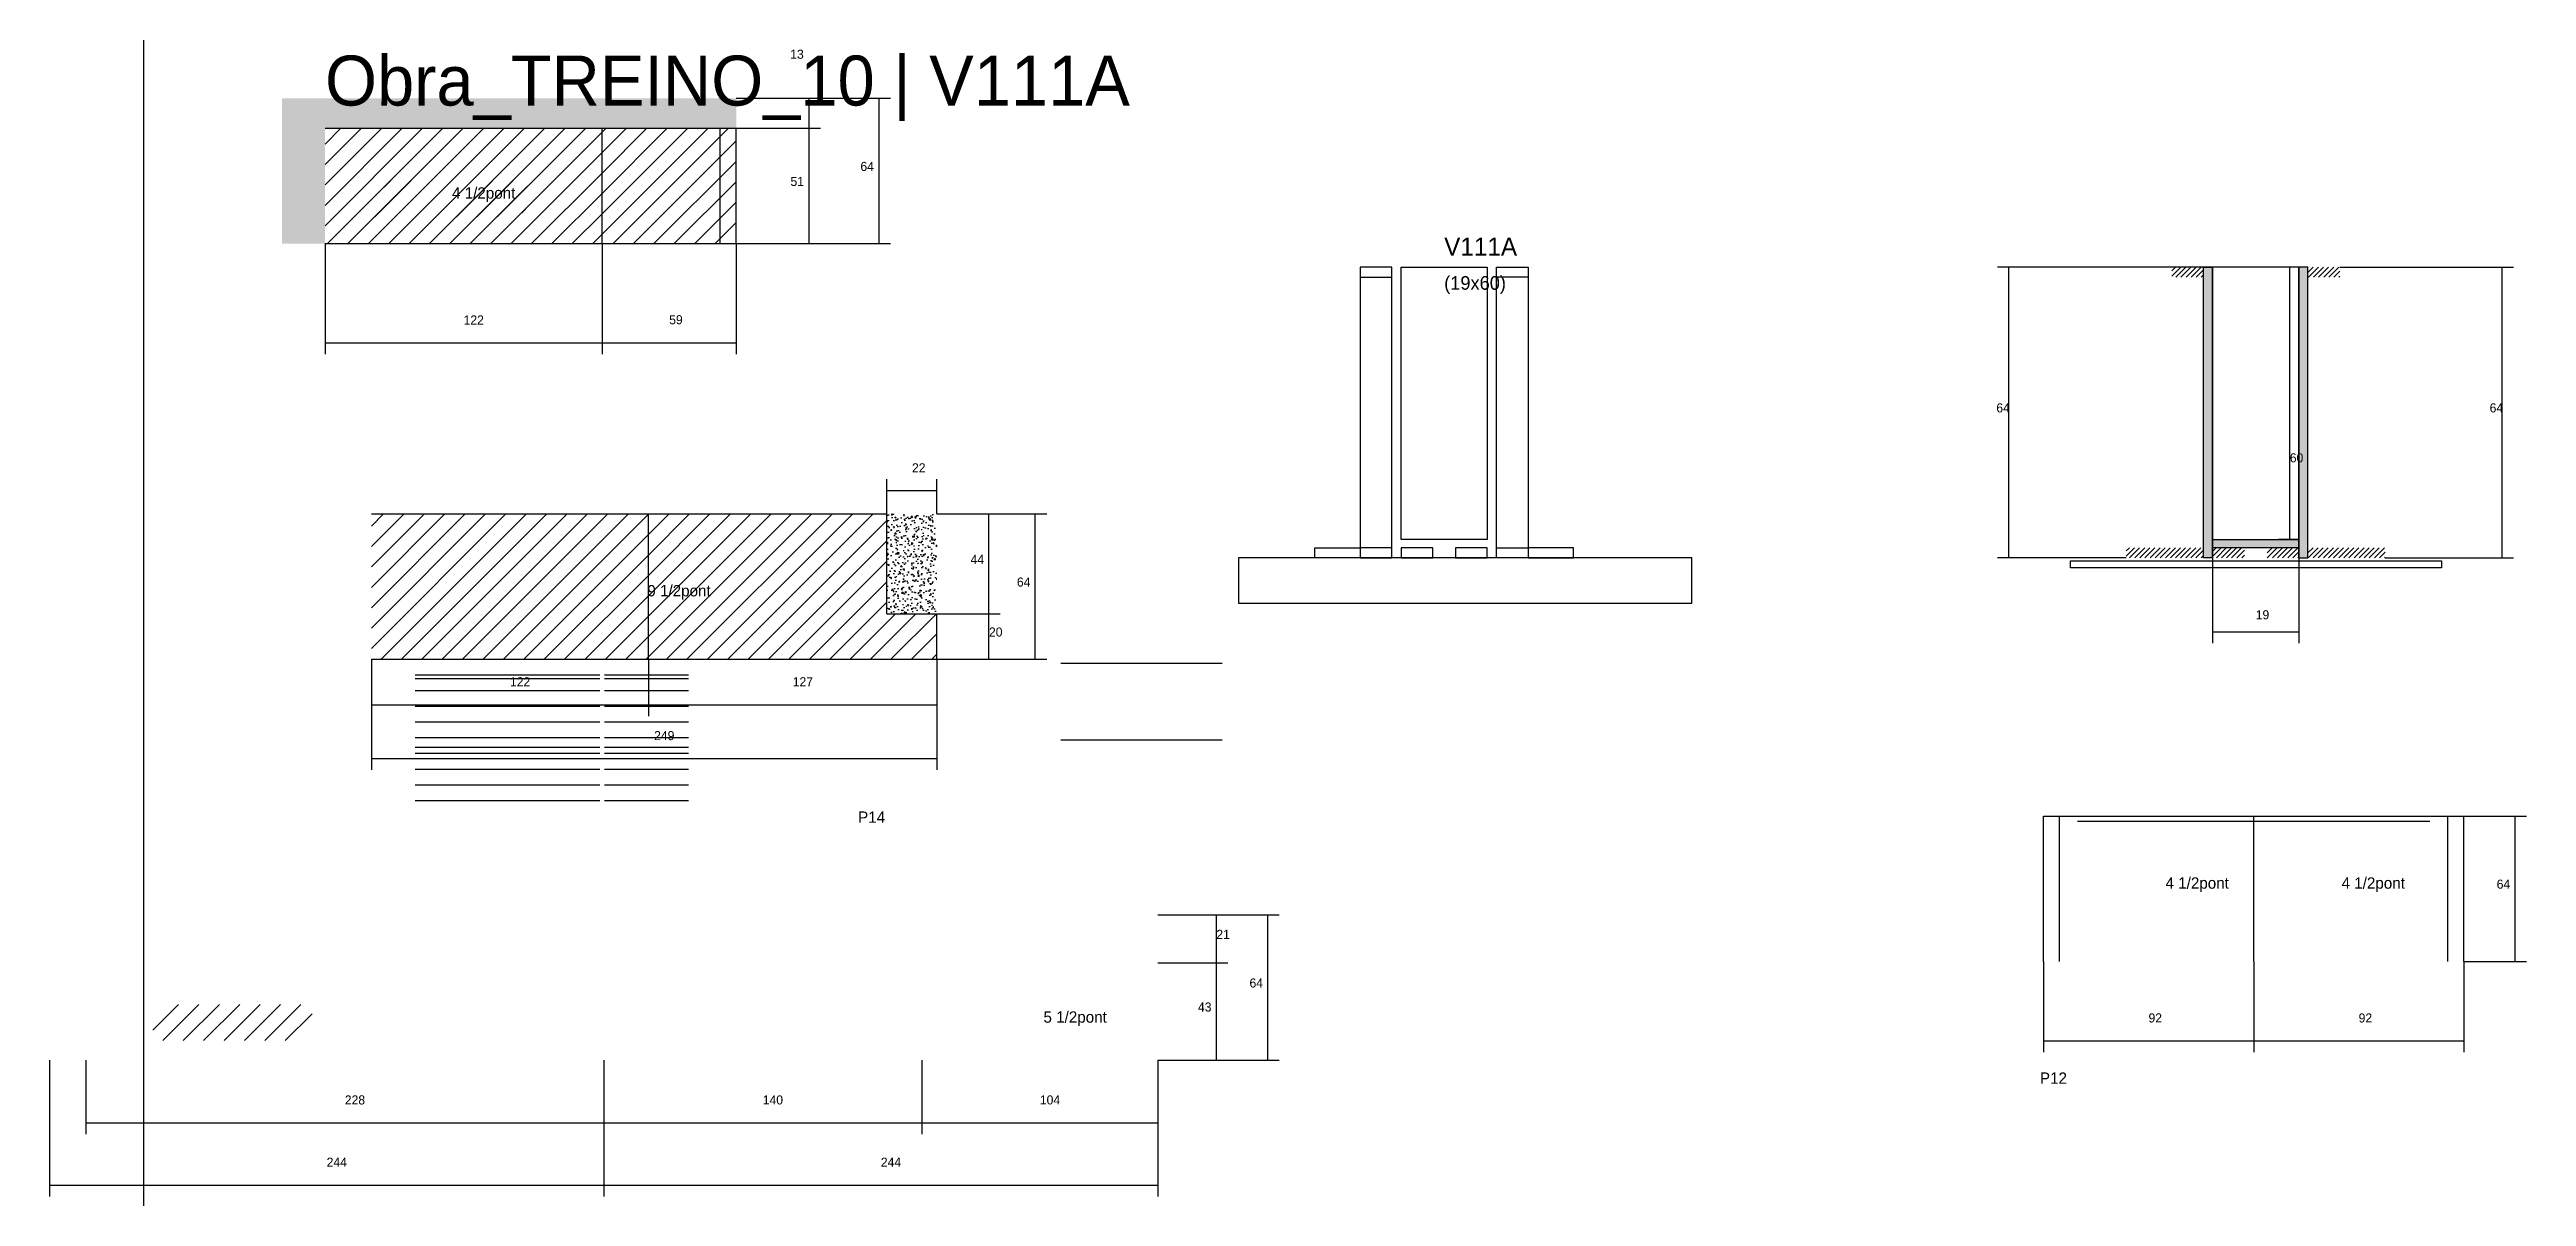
# Model space of a CAD drawing. Header units: metres. Extents: x -41 to 34800, y -36000 to 1848.
# Drawn here: x -41 to 1049, y -14940 to -14435 of the extents above; entities that cross this region are included whole.
import ezdxf

# ---------------------------------------------------------------- set-up
doc = ezdxf.new("R2010")
doc.units = ezdxf.units.M
for name, color, linetype in [('CELL_BORDER', 8, 'Continuous'), ('CONCRETO', 251, 'Continuous'), ('COTA', 4, 'Continuous'), ('Cota Seção (2x)', 4, 'Continuous'), ('Hachura', 253, 'Continuous'), ('LABEL_ID', 3, 'Continuous'), ('Madeira', 126, 'Continuous'), ('NOMENCLATURA', 7, 'Continuous'), ('Painéis', 200, 'Continuous'), ('SARR_2.2x7', 40, 'Continuous'), ('SCO-___-LAJ', 4, 'Continuous'), ('Texto Seção', 7, 'Continuous')]:
    doc.layers.add(name, color=color, linetype=linetype)

msp = doc.modelspace()

# ---------------------------------------------------------------- texts
at = {"layer": 'COTA'}
for s, p in [('13', (284.8, -14439.4)), ('51', (284.9, -14495.4)), ('64', (315.7, -14488.8)), ('122', (141, -14556.4)), ('59', (231.5, -14556.3)), ('64', (815.8, -14595.1)), ('64', (1033, -14595.1)), ('22', (338.4, -14621.5)), ('44', (364.2, -14661.8)), ('64', (384.6, -14671.8)), ('19', (930, -14686.2)), ('20', (372.3, -14693.8)), ('122', (161.4, -14715.7)), ('127', (285.9, -14715.7)), ('249', (224.9, -14739.4)), ('64', (1036.1, -14804.8)), ('21', (472.4, -14826.9)), ('64', (487, -14848.3)), ('43', (464.3, -14858.9)), ('92', (882.8, -14863.7)), ('228', (88.7, -14899.8)), ('140', (272.7, -14899.8)), ('104', (394.7, -14899.8)), ('244', (80.7, -14927.2)), ('244', (324.7, -14927.2))]:
    msp.add_text(s, height=4, dxfattribs=at).set_placement(p)
at = {"layer": 'Cota Seção (2x)'}
for s, p in [('60', (945, -14617.1)), ('92', (975.3, -14863.7))]:
    msp.add_text(s, height=4, dxfattribs=at).set_placement(p)
at = {"layer": 'LABEL_ID'}
msp.add_text('Obra_TREINO_10 | V111A', height=22, dxfattribs=at).set_placement((80, -14460))
at = {"layer": 'NOMENCLATURA'}
for s, p in [('4 1/2pont', (135.9, -14501)), ('9 1/2pont', (221.9, -14676.1)), ('P14', (314.7, -14775.8)), ('4 1/2pont', (890.3, -14804.8)), ('4 1/2pont', (967.8, -14804.8)), ('5 1/2pont', (396.3, -14863.8)), ('P12', (835, -14890.7))]:
    msp.add_text(s, height=5, dxfattribs=at).set_placement(p)
at = {"layer": 'Texto Seção'}
for s, height, p in [('V111A', 8, (572.7, -14526.1)), ('(19x60)', 6, (572.7, -14541.1))]:
    msp.add_text(s, height=height, dxfattribs=at).set_placement(p)

# ---------------------------------------------------------------- hatches: boundary and pattern name
at = {"layer": 'COTA'}
h = msp.add_hatch(dxfattribs=at)
h.set_pattern_fill('AR-CONC', scale=0.03)
h.paths.add_polyline_path([(80, -14470), (261, -14470), (261, -14456.8), (80, -14456.8), (61, -14456.8), (61, -14520.8), (80, -14520.8)])
h = msp.add_hatch(dxfattribs=at)
h.set_pattern_fill('AR-CONC', scale=0.03)
h.paths.add_polyline_path([(327.4, -14683.8), (349.4, -14683.8), (349.4, -14639.8), (327.4, -14639.8)])
at = {"layer": 'Hachura'}
h = msp.add_hatch(dxfattribs=at)
h.set_pattern_fill('ANSI31', scale=2)
h.paths.add_polyline_path([(202, -14470), (80, -14470), (80, -14520.8), (202, -14520.8)])
h = msp.add_hatch(dxfattribs=at)
h.set_pattern_fill('ANSI31', scale=2)
h.paths.add_polyline_path([(261, -14470), (202, -14470), (202, -14520.8), (261, -14520.8)])
h = msp.add_hatch(dxfattribs=at)
h.set_pattern_fill('ANSI31', scale=2)
h.paths.add_polyline_path([(99.4, -14509), (167, -14509), (167, -14509), (172.5, -14493), (172.5, -14493), (104.9, -14493), (104.9, -14493), (99.4, -14509)])
h = msp.add_hatch(dxfattribs=at)
h.set_pattern_fill('ANSI31', scale=0.5)
h.paths.add_polyline_path([(907, -14535.5), (907, -14531.1), (907, -14531.1), (893, -14531.1), (893, -14531.1), (893, -14535.5), (893, -14535.5), (907, -14535.5)])
h = msp.add_hatch(color=8, dxfattribs=at)
h.dxf.hatch_style = 1
h.paths.add_polyline_path([(907, -14531.1), (911, -14531.1), (911, -14531.1), (911, -14659.1), (911, -14659.1), (907, -14659.1), (907, -14659.1), (907, -14531.1)])
h = msp.add_hatch(color=8, dxfattribs=at)
h.dxf.hatch_style = 1
h.paths.add_polyline_path([(953, -14531.1), (949, -14531.1), (949, -14531.1), (949, -14659.1), (949, -14659.1), (953, -14659.1), (953, -14659.1), (953, -14531.1)])
h = msp.add_hatch(dxfattribs=at)
h.set_pattern_fill('ANSI31', scale=0.5)
h.paths.add_polyline_path([(953, -14535.5), (953, -14531.1), (953, -14531.1), (967, -14531.1), (967, -14531.1), (967, -14535.5), (967, -14535.5), (953, -14535.5)])
h = msp.add_hatch(dxfattribs=at)
h.set_pattern_fill('ANSI31', scale=2)
h.paths.add_polyline_path([(222.4, -14639.8), (100.4, -14639.8), (100.4, -14683.8), (100.4, -14703.8), (222.4, -14703.8)])
h = msp.add_hatch(dxfattribs=at)
h.set_pattern_fill('ANSI31', scale=2)
h.paths.add_polyline_path([(327.4, -14639.8), (222.4, -14639.8), (222.4, -14703.8), (349.4, -14703.8), (349.4, -14683.8), (327.4, -14683.8)])
h = msp.add_hatch(dxfattribs=at)
h.set_pattern_fill('ANSI31', scale=0.5)
h.paths.add_polyline_path([(873, -14659.1), (873, -14654.7), (873, -14654.7), (893, -14654.7), (893, -14654.7), (893, -14659.1), (893, -14659.1), (873, -14659.1)])
h = msp.add_hatch(dxfattribs=at)
h.set_pattern_fill('ANSI31', scale=0.5)
h.paths.add_polyline_path([(907, -14659.1), (907, -14654.7), (907, -14654.7), (893, -14654.7), (893, -14654.7), (893, -14659.1), (893, -14659.1), (907, -14659.1)])
h = msp.add_hatch(color=8, dxfattribs=at)
h.dxf.hatch_style = 1
h.paths.add_polyline_path([(911, -14654.7), (911, -14651.1), (911, -14651.1), (949, -14651.1), (949, -14651.1), (949, -14654.7), (949, -14654.7), (911, -14654.7)])
h = msp.add_hatch(dxfattribs=at)
h.set_pattern_fill('ANSI31', scale=0.5)
h.paths.add_polyline_path([(925, -14659.1), (925, -14654.7), (925, -14654.7), (911, -14654.7), (911, -14654.7), (911, -14659.1), (911, -14659.1), (925, -14659.1)])
h = msp.add_hatch(dxfattribs=at)
h.set_pattern_fill('ANSI31', scale=0.5)
h.paths.add_polyline_path([(949, -14659.1), (949, -14654.7), (949, -14654.7), (935, -14654.7), (935, -14654.7), (935, -14659.1), (935, -14659.1), (949, -14659.1)])
h = msp.add_hatch(dxfattribs=at)
h.set_pattern_fill('ANSI31', scale=0.5)
h.paths.add_polyline_path([(953, -14659.1), (953, -14654.7), (953, -14654.7), (967, -14654.7), (967, -14654.7), (967, -14659.1), (967, -14659.1), (953, -14659.1)])
h = msp.add_hatch(dxfattribs=at)
h.set_pattern_fill('ANSI31', scale=0.5)
h.paths.add_polyline_path([(987, -14659.1), (987, -14654.7), (987, -14654.7), (967, -14654.7), (967, -14654.7), (967, -14659.1), (967, -14659.1), (987, -14659.1)])
h = msp.add_hatch(dxfattribs=at)
h.set_pattern_fill('ANSI31', scale=2)
h.paths.add_polyline_path([(2.6, -14871.7), (70.2, -14871.7), (70.2, -14871.7), (75.7, -14855.8), (75.7, -14855.8), (8.1, -14855.8), (8.1, -14855.8), (2.6, -14871.7)])

# ---------------------------------------------------------------- linework, layer by layer
at = {"layer": 'CELL_BORDER'}
msp.add_lwpolyline([(0, -16200), (2900, -16200), (2900, -14400), (0, -14400)], close=True, dxfattribs=at)
at = {"layer": 'CONCRETO'}
for points in [[(553.7, -14531.1), (553.7, -14531.1), (553.7, -14531.1), (553.7, -14531.1), (591.7, -14531.1), (591.7, -14531.1), (591.7, -14531.1), (591.7, -14651.1), (553.7, -14651.1), (553.7, -14531.1)], [(911, -14651.1), (949, -14651.1), (949, -14531.1), (911, -14531.1)]]:
    msp.add_lwpolyline(points, close=True, dxfattribs=at)
at = {"layer": 'COTA'}
for p, q in [((261, -14456.8), (298.1, -14456.8)), ((261, -14456.8), (328.9, -14456.8)), ((293.1, -14470), (293.1, -14456.8)), ((323.9, -14520.8), (323.9, -14456.8)), ((261, -14470), (298.1, -14470)), ((261, -14470), (298.1, -14470)), ((293.1, -14520.8), (293.1, -14470)), ((80, -14520.8), (80, -14569.5)), ((202, -14520.8), (202, -14569.5)), ((202, -14520.8), (202, -14569.5)), ((261, -14520.8), (261, -14569.5)), ((261, -14520.8), (298.1, -14520.8)), ((261, -14520.8), (328.9, -14520.8)), ((911, -14531.1), (816.3, -14531.1)), ((821.3, -14659.1), (821.3, -14531.1)), ((967, -14531.1), (1043.5, -14531.1)), ((1038.5, -14659.1), (1038.5, -14531.1)), ((80, -14564.5), (202, -14564.5)), ((202, -14564.5), (261, -14564.5)), ((327.4, -14639.8), (327.4, -14624.5)), ((327.4, -14629.5), (349.4, -14629.5)), ((349.4, -14639.8), (349.4, -14624.5)), ((349.4, -14639.8), (377.3, -14639.8)), ((349.4, -14639.8), (397.7, -14639.8)), ((372.3, -14683.8), (372.3, -14639.8)), ((392.7, -14703.8), (392.7, -14639.8)), ((911, -14654.7), (911, -14696.7)), ((949, -14654.7), (949, -14696.7)), ((873, -14659.1), (816.3, -14659.1)), ((987, -14659.1), (1043.5, -14659.1)), ((349.4, -14683.8), (377.3, -14683.8)), ((349.4, -14683.8), (377.3, -14683.8)), ((372.3, -14703.8), (372.3, -14683.8)), ((911, -14691.7), (949, -14691.7)), ((100.4, -14703.8), (100.4, -14752.5)), ((100.4, -14703.8), (100.4, -14728.8)), ((222.4, -14703.8), (222.4, -14728.8)), ((222.4, -14703.8), (222.4, -14728.8)), ((349.4, -14703.8), (349.4, -14752.5)), ((349.4, -14703.8), (349.4, -14728.8)), ((349.4, -14703.8), (377.3, -14703.8)), ((349.4, -14703.8), (397.7, -14703.8)), ((100.4, -14723.8), (222.4, -14723.8)), ((222.4, -14723.8), (349.4, -14723.8)), ((100.4, -14747.5), (349.4, -14747.5)), ((1021.6, -14772.8), (1049.2, -14772.8)), ((1044.2, -14836.8), (1044.2, -14772.8)), ((446.7, -14816.3), (477.4, -14816.3)), ((446.7, -14816.3), (500.1, -14816.3)), ((472.4, -14837.5), (472.4, -14816.3)), ((495.1, -14880.3), (495.1, -14816.3)), ((446.7, -14837.5), (477.4, -14837.5)), ((446.7, -14837.5), (477.4, -14837.5)), ((472.4, -14880.3), (472.4, -14837.5)), ((836.6, -14836.8), (836.6, -14876.8)), ((929.1, -14836.8), (929.1, -14876.8)), ((1021.6, -14836.8), (1049.2, -14836.8)), ((836.6, -14871.8), (929.1, -14871.8)), ((-41.3, -14880.3), (-41.3, -14940.3)), ((-25.3, -14880.3), (-25.3, -14912.9)), ((202.7, -14880.3), (202.7, -14940.3)), ((202.7, -14880.3), (202.7, -14940.3)), ((202.7, -14880.3), (202.7, -14912.9)), ((202.7, -14880.3), (202.7, -14912.9)), ((342.7, -14880.3), (342.7, -14912.9)), ((342.7, -14880.3), (342.7, -14912.9)), ((446.7, -14880.3), (446.7, -14940.3)), ((446.7, -14880.3), (446.7, -14912.9)), ((446.7, -14880.3), (477.4, -14880.3)), ((446.7, -14880.3), (500.1, -14880.3)), ((-25.3, -14907.9), (202.7, -14907.9)), ((202.7, -14907.9), (342.7, -14907.9)), ((342.7, -14907.9), (446.7, -14907.9)), ((-41.3, -14935.3), (202.7, -14935.3)), ((202.7, -14935.3), (446.7, -14935.3))]:
    msp.add_line(p, q, dxfattribs=at)
at = {"layer": 'Cota Seção (2x)'}
for p, q in [((949, -14531.1), (940, -14531.1)), ((945, -14651.1), (945, -14531.1)), ((949, -14651.1), (940, -14651.1)), ((929.1, -14836.8), (929.1, -14876.8)), ((1021.6, -14836.8), (1021.6, -14876.8)), ((929.1, -14871.8), (1021.6, -14871.8))]:
    msp.add_line(p, q, dxfattribs=at)
at = {"layer": 'Madeira'}
for points in [[(549.7, -14535.5), (549.7, -14531.1), (535.7, -14531.1), (535.7, -14535.5)], [(549.7, -14531.1), (535.7, -14531.1), (535.7, -14659.1), (549.7, -14659.1)], [(595.7, -14535.5), (595.7, -14531.1), (609.7, -14531.1), (609.7, -14535.5)], [(595.7, -14531.1), (609.7, -14531.1), (609.7, -14659.1), (595.7, -14659.1)], [(515.7, -14659.1), (515.7, -14654.7), (535.7, -14654.7), (535.7, -14659.1)], [(549.7, -14659.1), (549.7, -14654.7), (535.7, -14654.7), (535.7, -14659.1)], [(567.7, -14659.1), (567.7, -14654.7), (553.7, -14654.7), (553.7, -14659.1)], [(591.7, -14659.1), (591.7, -14654.7), (577.7, -14654.7), (577.7, -14659.1)], [(595.7, -14659.1), (595.7, -14654.7), (609.7, -14654.7), (609.7, -14659.1)], [(629.7, -14659.1), (629.7, -14654.7), (609.7, -14654.7), (609.7, -14659.1)], [(482.2, -14679.1), (681.8, -14679.1), (681.8, -14659.1), (482.2, -14659.1)]]:
    msp.add_lwpolyline(points, close=True, dxfattribs=at)
at = {"layer": 'Painéis'}
for p, q in [((80, -14470), (261, -14470)), ((202, -14520.8), (202, -14470)), ((261, -14520.8), (261, -14470)), ((80, -14520.8), (261, -14520.8)), ((911, -14659.1), (911, -14531.1)), ((949, -14659.1), (949, -14531.1)), ((100.4, -14639.8), (327.4, -14639.8)), ((222.4, -14703.8), (222.4, -14639.8)), ((327.4, -14683.8), (327.4, -14639.8)), ((911, -14651.1), (949, -14651.1)), ((911, -14654.7), (911, -14651.1)), ((949, -14654.7), (949, -14651.1)), ((327.4, -14683.8), (349.4, -14683.8)), ((349.4, -14703.8), (349.4, -14683.8)), ((100.4, -14703.8), (349.4, -14703.8)), ((836.6, -14772.8), (1021.6, -14772.8)), ((836.6, -14836.8), (836.6, -14772.8)), ((929.1, -14836.8), (929.1, -14772.8)), ((1021.6, -14836.8), (1021.6, -14772.8))]:
    msp.add_line(p, q, dxfattribs=at)
for points in [[(907, -14531.1), (911, -14531.1), (911, -14659.1), (907, -14659.1)], [(953, -14531.1), (949, -14531.1), (949, -14659.1), (953, -14659.1)], [(911, -14654.7), (911, -14651.1), (949, -14651.1), (949, -14654.7)]]:
    msp.add_lwpolyline(points, close=True, dxfattribs=at)
at = {"layer": 'SARR_2.2x7'}
for p, q in [((254, -14520.8), (254, -14470)), ((119.7, -14710.7), (201, -14710.7)), ((203, -14710.7), (240, -14710.7)), ((404, -14705.5), (475, -14705.5)), ((119.7, -14712.2), (201, -14712.2)), ((119.7, -14717.6), (201, -14717.6)), ((203, -14712.2), (240, -14712.2)), ((203, -14717.6), (240, -14717.6)), ((119.7, -14724.5), (201, -14724.5)), ((119.7, -14731.4), (201, -14731.4)), ((203, -14724.5), (240, -14724.5)), ((203, -14731.4), (240, -14731.4)), ((119.7, -14738.3), (201, -14738.3)), ((119.7, -14742.5), (201, -14742.5)), ((203, -14738.3), (240, -14738.3)), ((203, -14742.5), (240, -14742.5)), ((404, -14739.2), (475, -14739.2)), ((119.7, -14745.2), (201, -14745.2)), ((119.7, -14752.1), (201, -14752.1)), ((203, -14745.2), (240, -14745.2)), ((203, -14752.1), (240, -14752.1)), ((119.7, -14759), (201, -14759)), ((203, -14759), (240, -14759)), ((119.7, -14765.9), (201, -14765.9)), ((203, -14765.9), (240, -14765.9)), ((843.6, -14836.8), (843.6, -14772.8)), ((851.6, -14775), (929.1, -14775)), ((929.1, -14775), (1006.6, -14775)), ((1014.6, -14836.8), (1014.6, -14772.8))]:
    msp.add_line(p, q, dxfattribs=at)
at = {"layer": 'SCO-___-LAJ'}
msp.add_lwpolyline([(848.5, -14660.4), (1011.8, -14660.4), (1011.8, -14663.6), (848.5, -14663.6)], close=True, dxfattribs=at)

msp.set_redraw_order([(e.dxf.handle, doc.entitydb.next_handle()) for e in msp.query("TEXT MTEXT ATTDEF DIMENSION ARC_DIMENSION")])  # texts and dimensions are drawn at this point

doc.saveas('drawing.dxf')
